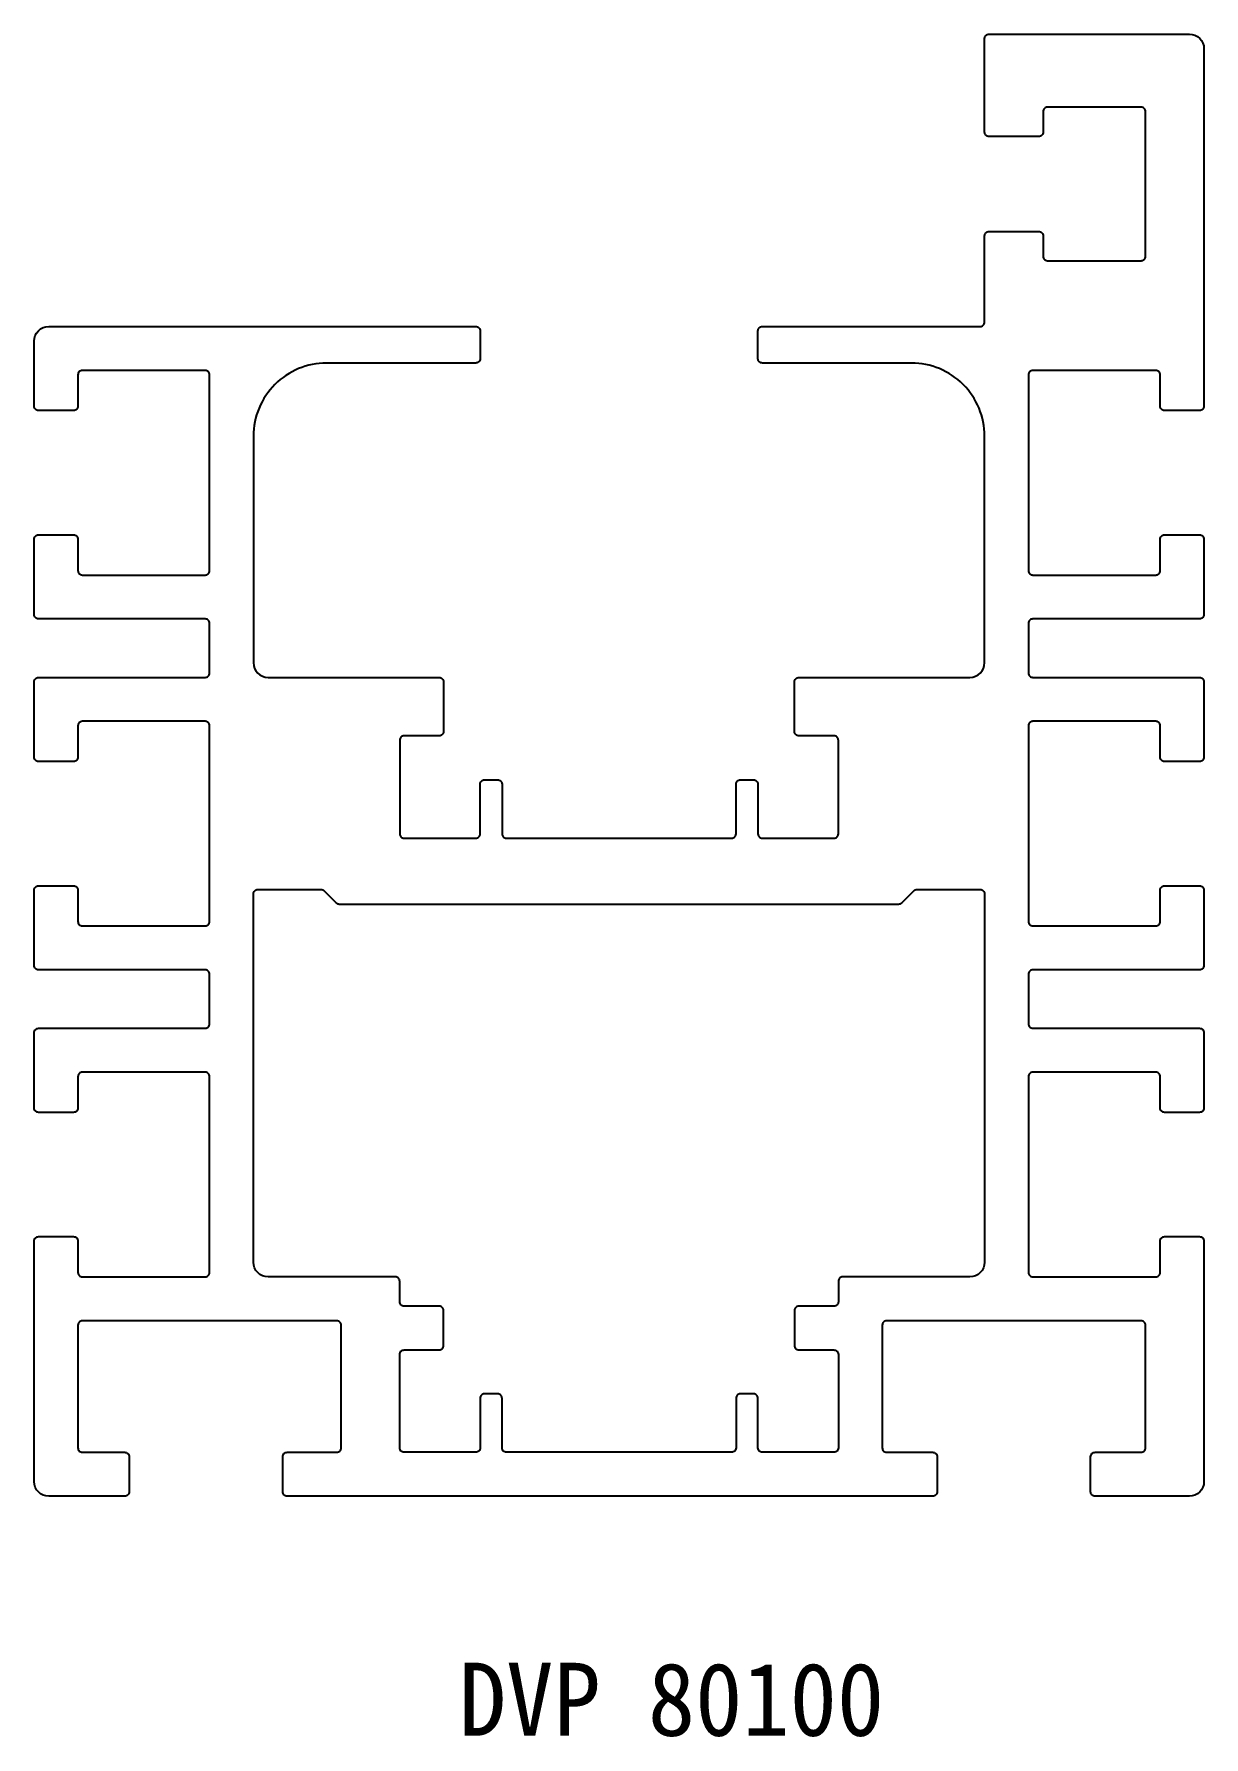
# Model space of a CAD drawing. Extents: x 2157 to 12417, y 247 to 1676.
# Drawn here: x 4947.4 to 5027.4, y 253.8 to 370.3 of the extents above; entities that cross this region are included whole.
import ezdxf

# ---------------------------------------------------------------- set-up
doc = ezdxf.new("R2010")
doc.units = 0
doc.header["$LTSCALE"] = 8
doc.layers.add('AM_0', color=7, linetype='CONTINUOUS', lineweight=30)
doc.layers.add('외형선', color=3, linetype='CONTINUOUS')
doc.styles.add('궁서체', font='')
doc.styles.get('궁서체').set_extended_font_data('GungsuhChe')

msp = doc.modelspace()

# ---------------------------------------------------------------- texts
at = {"layer": 'AM_0', "color": 7, "style": '궁서체'}
msp.add_text('DVP 80100', height=5, dxfattribs=at).set_placement((4976.47, 253.88))

# ---------------------------------------------------------------- linework, layer by layer
at = {"layer": '외형선', "color": 7, "lineweight": -3}
for points in [[(4979.42, 318.97), (4979.42, 315.57, 0.414214), (4979.72, 315.27), (4995.12, 315.27, 0.414214), (4995.42, 315.57), (4995.42, 318.97, -0.414214), (4995.72, 319.27), (4996.62, 319.27, -0.414214), (4996.92, 318.97), (4996.92, 315.57, 0.414214), (4997.22, 315.27), (5002.12, 315.27, 0.414214), (5002.42, 315.57), (5002.42, 321.97, 0.414214), (5002.12, 322.27), (4999.72, 322.27, -0.414214), (4999.42, 322.57), (4999.42, 325.97, -0.414214), (4999.72, 326.27), (5011.42, 326.27, 0.414214), (5012.42, 327.27), (5012.42, 342.77, 0.414214), (5007.42, 347.77), (4997.22, 347.77, -0.414214), (4996.92, 348.07), (4996.92, 349.97, -0.414214), (4997.22, 350.27), (5012.12, 350.27, 0.414214), (5012.42, 350.57), (5012.42, 356.47, -0.414214), (5012.72, 356.77), (5016.12, 356.77, -0.414214), (5016.42, 356.47), (5016.42, 355.07, 0.414214), (5016.72, 354.77), (5023.12, 354.77, 0.414214), (5023.42, 355.07), (5023.42, 364.97, 0.414214), (5023.12, 365.27), (5016.72, 365.27, 0.414214), (5016.42, 364.97), (5016.42, 363.57, -0.414214), (5016.12, 363.27), (5012.72, 363.27, -0.414214), (5012.42, 363.57), (5012.42, 369.97, -0.414214), (5012.72, 370.27), (5026.42, 370.27, -0.414214), (5027.42, 369.27), (5027.42, 344.82, -0.414214), (5027.12, 344.52), (5024.72, 344.52, -0.414214), (5024.42, 344.82), (5024.42, 346.97, 0.414214), (5024.12, 347.27), (5015.72, 347.27, 0.414214), (5015.42, 346.97), (5015.42, 333.57, 0.414214), (5015.72, 333.27), (5024.12, 333.27, 0.414214), (5024.42, 333.57), (5024.42, 335.72, -0.414214), (5024.72, 336.02), (5027.12, 336.02, -0.414214), (5027.42, 335.72), (5027.42, 330.57, -0.414214), (5027.12, 330.27), (5015.72, 330.27, 0.414214), (5015.42, 329.97), (5015.42, 326.57, 0.414214), (5015.72, 326.27), (5027.12, 326.27, -0.414214), (5027.42, 325.97), (5027.42, 320.82, -0.414214), (5027.12, 320.52), (5024.72, 320.52, -0.414214), (5024.42, 320.82), (5024.42, 322.97, 0.414214), (5024.12, 323.27), (5015.72, 323.27, 0.414214), (5015.42, 322.97), (5015.42, 309.57, 0.414214), (5015.72, 309.27), (5024.12, 309.27, 0.414214), (5024.42, 309.57), (5024.42, 311.72, -0.414214), (5024.72, 312.02), (5027.12, 312.02, -0.414214), (5027.42, 311.72), (5027.42, 306.57, -0.414214), (5027.12, 306.27), (5015.72, 306.27, 0.414214), (5015.42, 305.97), (5015.42, 302.57, 0.414214), (5015.72, 302.27), (5027.12, 302.27, -0.414214), (5027.42, 301.97), (5027.42, 296.82, -0.414214), (5027.12, 296.52), (5024.72, 296.52, -0.414214), (5024.42, 296.82), (5024.42, 298.97, 0.414214), (5024.12, 299.27), (5015.72, 299.27, 0.414214), (5015.42, 298.97), (5015.42, 285.57, 0.414214), (5015.72, 285.27), (5024.12, 285.27, 0.414214), (5024.42, 285.57), (5024.42, 287.72, -0.414214), (5024.72, 288.02), (5027.12, 288.02, -0.414214), (5027.42, 287.72), (5027.42, 271.27, -0.414214), (5026.42, 270.27), (5019.97, 270.27, -0.414214), (5019.67, 270.57), (5019.67, 272.97, -0.414214), (5019.97, 273.27), (5023.12, 273.27, 0.414214), (5023.42, 273.57), (5023.42, 281.97, 0.414214), (5023.12, 282.27), (5005.72, 282.27, 0.414214), (5005.42, 281.97), (5005.42, 273.57, 0.414214), (5005.72, 273.27), (5008.87, 273.27, -0.414214), (5009.17, 272.97), (5009.17, 270.57, -0.414214), (5008.87, 270.27), (4964.72, 270.27, -0.414214), (4964.42, 270.57), (4964.42, 272.97, -0.414214), (4964.72, 273.27), (4968.12, 273.27, 0.414214), (4968.42, 273.57), (4968.42, 281.97, 0.414214), (4968.12, 282.27), (4950.72, 282.27, 0.414214), (4950.42, 281.97), (4950.42, 273.57, 0.414214), (4950.72, 273.27), (4953.62, 273.27, -0.414214), (4953.92, 272.97), (4953.92, 270.57, -0.414214), (4953.62, 270.27), (4948.42, 270.27, -0.414214), (4947.42, 271.27), (4947.42, 287.72, -0.414214), (4947.72, 288.02), (4950.12, 288.02, -0.414214), (4950.42, 287.72), (4950.42, 285.57, 0.414214), (4950.72, 285.27), (4959.12, 285.27, 0.414214), (4959.42, 285.57), (4959.42, 298.97, 0.414214), (4959.12, 299.27), (4950.72, 299.27, 0.414214), (4950.42, 298.97), (4950.42, 296.82, -0.414214), (4950.12, 296.52), (4947.72, 296.52, -0.414214), (4947.42, 296.82), (4947.42, 301.97, -0.414214), (4947.72, 302.27), (4959.12, 302.27, 0.414214), (4959.42, 302.57), (4959.42, 305.97, 0.414214), (4959.12, 306.27), (4947.72, 306.27, -0.414214), (4947.42, 306.57), (4947.42, 311.72, -0.414214), (4947.72, 312.02), (4950.12, 312.02, -0.414214), (4950.42, 311.72), (4950.42, 309.57, 0.414214), (4950.72, 309.27), (4959.12, 309.27, 0.414214), (4959.42, 309.57), (4959.42, 322.97, 0.414214), (4959.12, 323.27), (4950.72, 323.27, 0.414214), (4950.42, 322.97), (4950.42, 320.82, -0.414214), (4950.12, 320.52), (4947.72, 320.52, -0.414214), (4947.42, 320.82), (4947.42, 325.97, -0.414214), (4947.72, 326.27), (4959.12, 326.27, 0.414214), (4959.42, 326.57), (4959.42, 329.97, 0.414214), (4959.12, 330.27), (4947.72, 330.27, -0.414214), (4947.42, 330.57), (4947.42, 335.72, -0.414214), (4947.72, 336.02), (4950.12, 336.02, -0.414214), (4950.42, 335.72), (4950.42, 333.57, 0.414214), (4950.72, 333.27), (4959.12, 333.27, 0.414214), (4959.42, 333.57), (4959.42, 346.97, 0.414214), (4959.12, 347.27), (4950.72, 347.27, 0.414214), (4950.42, 346.97), (4950.42, 344.82, -0.414214), (4950.12, 344.52), (4947.72, 344.52, -0.414214), (4947.42, 344.82), (4947.42, 349.27, -0.414214), (4948.42, 350.27), (4977.62, 350.27, -0.414214), (4977.92, 349.97), (4977.92, 348.07, -0.414214), (4977.62, 347.77), (4967.42, 347.77, 0.414214), (4962.42, 342.77), (4962.42, 327.27, 0.414214), (4963.42, 326.27), (4975.12, 326.27, -0.414214), (4975.42, 325.97), (4975.42, 322.57, -0.414214), (4975.12, 322.27), (4972.72, 322.27, 0.414214), (4972.42, 321.97), (4972.42, 315.57, 0.414214), (4972.72, 315.27), (4977.62, 315.27, 0.414214), (4977.92, 315.57), (4977.92, 318.97, -0.414214), (4978.22, 319.27), (4979.12, 319.27, -0.414214)], [(4975.12, 280.27, 0.414214), (4975.42, 280.57), (4975.42, 282.97, 0.414214), (4975.12, 283.27), (4972.72, 283.27, -0.414214), (4972.42, 283.57), (4972.42, 284.97, 0.414214), (4972.12, 285.27), (4963.42, 285.27, -0.414214), (4962.42, 286.27), (4962.42, 311.47, -0.414214), (4962.72, 311.77), (4967.04, 311.77, -0.198912), (4967.26, 311.68), (4968.08, 310.86, 0.198912), (4968.29, 310.77), (5006.54, 310.77, 0.198912), (5006.76, 310.86), (5007.58, 311.68, -0.198912), (5007.79, 311.77), (5012.12, 311.77, -0.414214), (5012.42, 311.47), (5012.42, 286.27, -0.414214), (5011.42, 285.27), (5002.72, 285.27, 0.414214), (5002.42, 284.97), (5002.42, 283.57, -0.414214), (5002.12, 283.27), (4999.72, 283.27, 0.414214), (4999.42, 282.97), (4999.42, 280.57, 0.414214), (4999.72, 280.27), (5002.12, 280.27, -0.414214), (5002.42, 279.97), (5002.42, 273.57, -0.414214), (5002.12, 273.27), (4997.22, 273.27, -0.414214), (4996.92, 273.57), (4996.92, 276.97, 0.414214), (4996.62, 277.27), (4995.72, 277.27, 0.414214), (4995.42, 276.97), (4995.42, 273.57, -0.414214), (4995.12, 273.27), (4979.72, 273.27, -0.414214), (4979.42, 273.57), (4979.42, 276.97, 0.414214), (4979.12, 277.27), (4978.22, 277.27, 0.414214), (4977.92, 276.97), (4977.92, 273.57, -0.414214), (4977.62, 273.27), (4972.72, 273.27, -0.414214), (4972.42, 273.57), (4972.42, 279.97, -0.414214), (4972.72, 280.27)]]:
    msp.add_lwpolyline(points, format="xyb", close=True, dxfattribs=at)

msp.set_redraw_order([(e.dxf.handle, doc.entitydb.next_handle()) for e in msp.query("TEXT MTEXT ATTDEF DIMENSION ARC_DIMENSION")])  # texts and dimensions are drawn at this point

doc.saveas('drawing.dxf')
